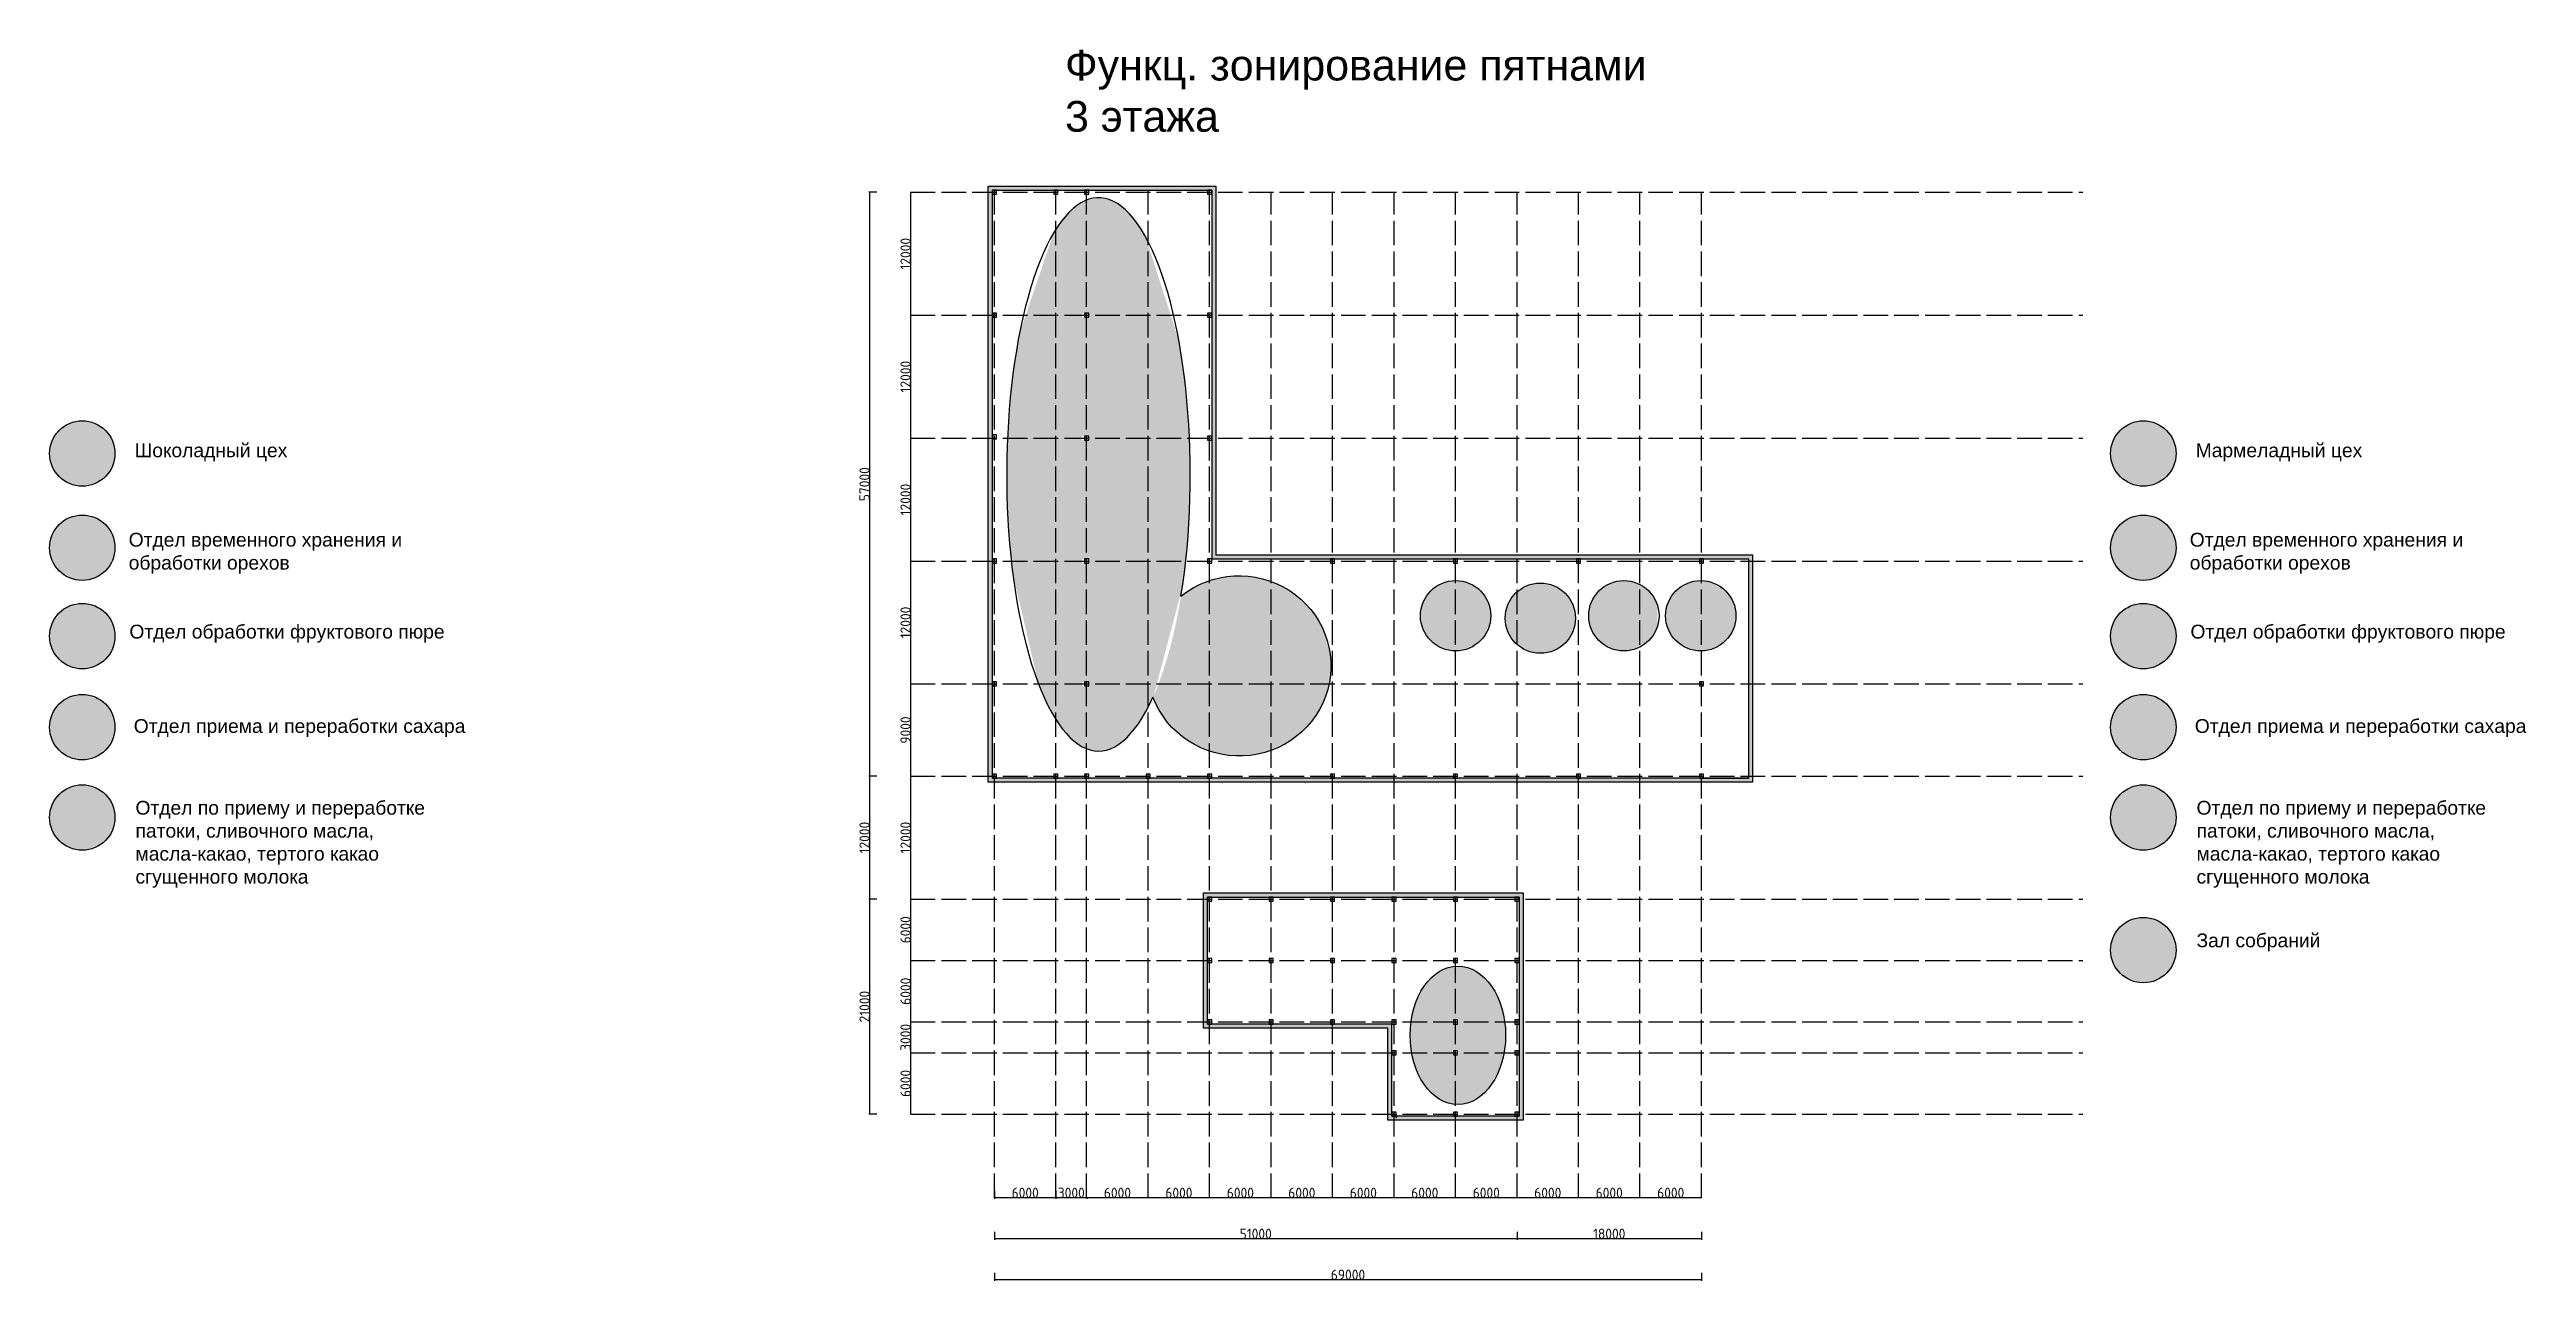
# Model space of a CAD drawing. Header units: millimetres. Extents: x -1544140 to 7445918, y -1294905 to 2019878.
# Drawn here: x 1983991 to 2225734, y 277348 to 397614 of the extents above; entities that cross this region are included whole.
import ezdxf

# ---------------------------------------------------------------- set-up
doc = ezdxf.new("R2010")
doc.units = ezdxf.units.MM
doc.header["$MEASUREMENT"] = 0
doc.linetypes.add('ACAD_ISO02W100', pattern=[15, 12, -3])
doc.layers.add('Plan 2', color=7, linetype='Continuous')
doc.styles.add('Annotative', font='GOST Common.ttf')
doc.styles.get("Standard").update_dxf_attribs({"font": 'arial.ttf'})
doc.dimstyles.get("Standard").update_dxf_attribs({"dimtxt": 1000, "dimasz": 100, "dimexe": 100, "dimexo": 0.06, "dimgap": 0.19, "dimtad": 1, "dimdec": 0, "dimzin": 0, "dimdsep": 46, "dimtxsty": 'Annotative', "dimblk": 'ARCHTICK', "dimcen": 0.09, "dimadec": 0, "dimazin": 0, "dimtfac": 1, "dimtdec": 0, "dimtofl": 0, "dimtmove": 0, "dimatfit": 3, "dimldrblk": 'ARCHTICK', "dimfxl": 700, "dimfxlon": 1, "dimtolj": 1, "dimtzin": 0, "dimarcsym": 0})

msp = doc.modelspace()

# ---------------------------------------------------------------- texts
at = {"insert": (2083098.7, 397593), "char_height": 3000, "attachment_point": 1}
msp.add_mtext_dynamic_manual_height_columns('Функц. зонирование пятнами 3 этажа', width=57226.471, gutter_width=1, heights=[0], dxfattribs=at)
at = {"layer": 'Plan 2', "attachment_point": 1}
for s, width, gutter_width, insert, char_height in [('Шоколадный цех', 43766.072, 7.48, (1992294.1, 359160.7), 1346.209), ('Мармеладный цех', 43766.072, 7.48, (2193448.4, 359160.7), 1346.209), ('Отдел временного хранения и обработки орехов', 31659.791, 7.48, (1991715.1, 350435.4), 1346.209), ('Отдел временного хранения и обработки орехов', 31659.791, 7.48, (2192869.4, 350435.4), 1346.209), ('Отдел обработки фруктового пюре', 31659.791, 7.48, (1991785.8, 341462.9), 1346.209), ('Отдел обработки фруктового пюре', 31659.791, 7.48, (2192940.1, 341462.9), 1346.209), ('Отдел приема и переработки сахара', 31659.791, 7.48, (1992208.8, 332246.2), 1346.209), ('Отдел приема и переработки сахара', 31659.791, 7.48, (2193363, 332246.2), 1346.209), ('\\pt21536;Отдел по приему и переработке патоки, сливочного масла, масла-какао, тертого какао сгущенного молока', 30344.748, 4, (1992377.9, 324266.5), 1346), ('\\pt21536;Отдел по приему и переработке патоки, сливочного масла, масла-какао, тертого какао сгущенного молока', 30344.748, 4, (2193532.2, 324266.5), 1346), ('\\pt21536;Зал собраний', 30344.748, 4, (2193532.2, 311320.1), 1346)]:
    msp.add_mtext_dynamic_manual_height_columns(s, width=width, gutter_width=gutter_width, heights=[0], dxfattribs=dict(at, insert=insert, char_height=char_height))

# ---------------------------------------------------------------- blocks, each defined once
blk = doc.blocks.new('_ArchTick')
at = {"color": 0, "linetype": 'ByBlock', "const_width": 0.15}
blk.add_lwpolyline([(-0.5, -0.5), (0.5, 0.5)], dxfattribs=at)
blk = doc.blocks.new('*D34')
at = {"color": 0, "lineweight": -2, "transparency": 16777216}
for p, q in [((2068037, 299680), (2068137, 299680)), ((2068037, 293680), (2068037, 299680)), ((2068037, 293680), (2068137, 293680))]:
    blk.add_line(p, q, dxfattribs=at)
at = {"layer": 'Defpoints', "color": 0, "transparency": 16777216}
for p in [(2068037, 299680), (2068037, 299680), (2068037, 293680)]:
    blk.add_point(p, dxfattribs=at)
at = {"color": 0, "lineweight": -2, "transparency": 16777216, "xscale": 100, "yscale": 100, "zscale": 100}
for p, rotation in [((2068037, 299680), 90), ((2068037, 293680), 270)]:
    blk.add_blockref('_ArchTick', p, dxfattribs=dict(at, rotation=rotation))
at = {"color": 0, "transparency": 16777216, "insert": (2067536, 296680), "char_height": 1000, "attachment_point": 5, "rotation": 90, "style": 'Annotative'}
blk.add_mtext('\\A1;6000', dxfattribs=at)
blk = doc.blocks.new('*D35')
at = {"color": 0, "lineweight": -2, "transparency": 16777216}
for p, q in [((2068037, 302680), (2068137, 302680)), ((2068037, 299680), (2068037, 302680)), ((2068037, 299680), (2068137, 299680))]:
    blk.add_line(p, q, dxfattribs=at)
at = {"layer": 'Defpoints', "color": 0, "transparency": 16777216}
for p in [(2068037, 302680), (2068037, 302680), (2068037, 299680)]:
    blk.add_point(p, dxfattribs=at)
at = {"color": 0, "lineweight": -2, "transparency": 16777216, "xscale": 100, "yscale": 100, "zscale": 100}
for p, rotation in [((2068037, 302680), 90), ((2068037, 299680), 270)]:
    blk.add_blockref('_ArchTick', p, dxfattribs=dict(at, rotation=rotation))
at = {"color": 0, "transparency": 16777216, "insert": (2067536, 301180), "char_height": 1000, "attachment_point": 5, "rotation": 90, "style": 'Annotative'}
blk.add_mtext('\\A1;3000', dxfattribs=at)
blk = doc.blocks.new('*D36')
at = {"color": 0, "lineweight": -2, "transparency": 16777216}
for p, q in [((2068037, 308680), (2068137, 308680)), ((2068037, 302680), (2068037, 308680)), ((2068037, 302680), (2068137, 302680))]:
    blk.add_line(p, q, dxfattribs=at)
at = {"layer": 'Defpoints', "color": 0, "transparency": 16777216}
for p in [(2068037, 308680), (2068037, 308680), (2068037, 302680)]:
    blk.add_point(p, dxfattribs=at)
at = {"color": 0, "lineweight": -2, "transparency": 16777216, "xscale": 100, "yscale": 100, "zscale": 100}
for p, rotation in [((2068037, 308680), 90), ((2068037, 302680), 270)]:
    blk.add_blockref('_ArchTick', p, dxfattribs=dict(at, rotation=rotation))
at = {"color": 0, "transparency": 16777216, "insert": (2067536, 305680), "char_height": 1000, "attachment_point": 5, "rotation": 90, "style": 'Annotative'}
blk.add_mtext('\\A1;6000', dxfattribs=at)
blk = doc.blocks.new('*D37')
at = {"color": 0, "lineweight": -2, "transparency": 16777216}
for p, q in [((2068037, 314680), (2068137, 314680)), ((2068037, 308680), (2068037, 314680)), ((2068037, 308680), (2068137, 308680))]:
    blk.add_line(p, q, dxfattribs=at)
at = {"layer": 'Defpoints', "color": 0, "transparency": 16777216}
for p in [(2068037, 314680), (2068037, 314680), (2068037, 308680)]:
    blk.add_point(p, dxfattribs=at)
at = {"color": 0, "lineweight": -2, "transparency": 16777216, "xscale": 100, "yscale": 100, "zscale": 100}
for p, rotation in [((2068037, 314680), 90), ((2068037, 308680), 270)]:
    blk.add_blockref('_ArchTick', p, dxfattribs=dict(at, rotation=rotation))
at = {"color": 0, "transparency": 16777216, "insert": (2067536, 311680), "char_height": 1000, "attachment_point": 5, "rotation": 90, "style": 'Annotative'}
blk.add_mtext('\\A1;6000', dxfattribs=at)
blk = doc.blocks.new('*D38')
at = {"color": 0, "lineweight": -2, "transparency": 16777216}
for p, q in [((2068037, 326680), (2068137, 326680)), ((2068037, 314680), (2068037, 326680)), ((2068037, 314680), (2068137, 314680))]:
    blk.add_line(p, q, dxfattribs=at)
at = {"layer": 'Defpoints', "color": 0, "transparency": 16777216}
for p in [(2068037, 326680), (2068037, 326680), (2068037, 314680)]:
    blk.add_point(p, dxfattribs=at)
at = {"color": 0, "lineweight": -2, "transparency": 16777216, "xscale": 100, "yscale": 100, "zscale": 100}
for p, rotation in [((2068037, 326680), 90), ((2068037, 314680), 270)]:
    blk.add_blockref('_ArchTick', p, dxfattribs=dict(at, rotation=rotation))
at = {"color": 0, "transparency": 16777216, "insert": (2067536, 320680), "char_height": 1000, "attachment_point": 5, "rotation": 90, "style": 'Annotative'}
blk.add_mtext('\\A1;12000', dxfattribs=at)
blk = doc.blocks.new('*D39')
at = {"color": 0, "lineweight": -2, "transparency": 16777216}
for p, q in [((2068037, 335680), (2068137, 335680)), ((2068037, 326680), (2068037, 335680)), ((2068037, 326680), (2068137, 326680))]:
    blk.add_line(p, q, dxfattribs=at)
at = {"layer": 'Defpoints', "color": 0, "transparency": 16777216}
for p in [(2068037, 335680), (2068037, 335680), (2068037, 326680)]:
    blk.add_point(p, dxfattribs=at)
at = {"color": 0, "lineweight": -2, "transparency": 16777216, "xscale": 100, "yscale": 100, "zscale": 100}
for p, rotation in [((2068037, 335680), 90), ((2068037, 326680), 270)]:
    blk.add_blockref('_ArchTick', p, dxfattribs=dict(at, rotation=rotation))
at = {"color": 0, "transparency": 16777216, "insert": (2067536, 331180), "char_height": 1000, "attachment_point": 5, "rotation": 90, "style": 'Annotative'}
blk.add_mtext('\\A1;9000', dxfattribs=at)
blk = doc.blocks.new('*D40')
at = {"color": 0, "lineweight": -2, "transparency": 16777216}
for p, q in [((2068037, 347680), (2068137, 347680)), ((2068037, 335680), (2068037, 347680)), ((2068037, 335680), (2068137, 335680))]:
    blk.add_line(p, q, dxfattribs=at)
at = {"layer": 'Defpoints', "color": 0, "transparency": 16777216}
for p in [(2068037, 347680), (2068037, 347680), (2068037, 335680)]:
    blk.add_point(p, dxfattribs=at)
at = {"color": 0, "lineweight": -2, "transparency": 16777216, "xscale": 100, "yscale": 100, "zscale": 100}
for p, rotation in [((2068037, 347680), 90), ((2068037, 335680), 270)]:
    blk.add_blockref('_ArchTick', p, dxfattribs=dict(at, rotation=rotation))
at = {"color": 0, "transparency": 16777216, "insert": (2067536, 341680), "char_height": 1000, "attachment_point": 5, "rotation": 90, "style": 'Annotative'}
blk.add_mtext('\\A1;12000', dxfattribs=at)
blk = doc.blocks.new('*D41')
at = {"color": 0, "lineweight": -2, "transparency": 16777216}
for p, q in [((2068037, 359680), (2068137, 359680)), ((2068037, 347680), (2068037, 359680)), ((2068037, 347680), (2068137, 347680))]:
    blk.add_line(p, q, dxfattribs=at)
at = {"layer": 'Defpoints', "color": 0, "transparency": 16777216}
for p in [(2068037, 359680), (2068037, 359680), (2068037, 347680)]:
    blk.add_point(p, dxfattribs=at)
at = {"color": 0, "lineweight": -2, "transparency": 16777216, "xscale": 100, "yscale": 100, "zscale": 100}
for p, rotation in [((2068037, 359680), 90), ((2068037, 347680), 270)]:
    blk.add_blockref('_ArchTick', p, dxfattribs=dict(at, rotation=rotation))
at = {"color": 0, "transparency": 16777216, "insert": (2067536, 353680), "char_height": 1000, "attachment_point": 5, "rotation": 90, "style": 'Annotative'}
blk.add_mtext('\\A1;12000', dxfattribs=at)
blk = doc.blocks.new('*D42')
at = {"color": 0, "lineweight": -2, "transparency": 16777216}
for p, q in [((2068037, 371680), (2068137, 371680)), ((2068037, 359680), (2068037, 371680)), ((2068037, 359680), (2068137, 359680))]:
    blk.add_line(p, q, dxfattribs=at)
at = {"layer": 'Defpoints', "color": 0, "transparency": 16777216}
for p in [(2068037, 371680), (2068037, 371680), (2068037, 359680)]:
    blk.add_point(p, dxfattribs=at)
at = {"color": 0, "lineweight": -2, "transparency": 16777216, "xscale": 100, "yscale": 100, "zscale": 100}
for p, rotation in [((2068037, 371680), 90), ((2068037, 359680), 270)]:
    blk.add_blockref('_ArchTick', p, dxfattribs=dict(at, rotation=rotation))
at = {"color": 0, "transparency": 16777216, "insert": (2067536, 365680), "char_height": 1000, "attachment_point": 5, "rotation": 90, "style": 'Annotative'}
blk.add_mtext('\\A1;12000', dxfattribs=at)
blk = doc.blocks.new('*D43')
at = {"color": 0, "lineweight": -2, "transparency": 16777216}
for p, q in [((2068037, 383680), (2068137, 383680)), ((2068037, 371680), (2068037, 383680)), ((2068037, 371680), (2068137, 371680))]:
    blk.add_line(p, q, dxfattribs=at)
at = {"layer": 'Defpoints', "color": 0, "transparency": 16777216}
for p in [(2068037, 383680), (2068037, 383680), (2068037, 371680)]:
    blk.add_point(p, dxfattribs=at)
at = {"color": 0, "lineweight": -2, "transparency": 16777216, "xscale": 100, "yscale": 100, "zscale": 100}
for p, rotation in [((2068037, 383680), 90), ((2068037, 371680), 270)]:
    blk.add_blockref('_ArchTick', p, dxfattribs=dict(at, rotation=rotation))
at = {"color": 0, "transparency": 16777216, "insert": (2067536, 377680), "char_height": 1000, "attachment_point": 5, "rotation": 90, "style": 'Annotative'}
blk.add_mtext('\\A1;12000', dxfattribs=at)
blk = doc.blocks.new('*D44')
at = {"color": 0, "lineweight": -2, "transparency": 16777216}
for p, q in [((2139213, 285504), (2139213, 285604)), ((2145213, 285504), (2139213, 285504)), ((2145213, 285504), (2145213, 285604))]:
    blk.add_line(p, q, dxfattribs=at)
at = {"layer": 'Defpoints', "color": 0, "transparency": 16777216}
for p in [(2139213, 285504), (2139213, 285504), (2145213, 285504)]:
    blk.add_point(p, dxfattribs=at)
at = {"color": 0, "lineweight": -2, "transparency": 16777216, "xscale": 100, "yscale": 100, "zscale": 100, "rotation": 180}
blk.add_blockref('_ArchTick', (2139213, 285504), dxfattribs=at)
at = {"color": 0, "lineweight": -2, "transparency": 16777216, "xscale": 100, "yscale": 100, "zscale": 100}
blk.add_blockref('_ArchTick', (2145213, 285504), dxfattribs=at)
at = {"color": 0, "transparency": 16777216, "insert": (2142213, 286004), "char_height": 1000, "attachment_point": 5, "style": 'Annotative'}
blk.add_mtext('\\A1;6000', dxfattribs=at)
blk = doc.blocks.new('*D45')
at = {"color": 0, "lineweight": -2, "transparency": 16777216}
for p, q in [((2133213, 285504), (2133213, 285604)), ((2139213, 285504), (2133213, 285504)), ((2139213, 285504), (2139213, 285604))]:
    blk.add_line(p, q, dxfattribs=at)
at = {"layer": 'Defpoints', "color": 0, "transparency": 16777216}
for p in [(2133213, 285504), (2133213, 285504), (2139213, 285504)]:
    blk.add_point(p, dxfattribs=at)
at = {"color": 0, "lineweight": -2, "transparency": 16777216, "xscale": 100, "yscale": 100, "zscale": 100, "rotation": 180}
blk.add_blockref('_ArchTick', (2133213, 285504), dxfattribs=at)
at = {"color": 0, "lineweight": -2, "transparency": 16777216, "xscale": 100, "yscale": 100, "zscale": 100}
blk.add_blockref('_ArchTick', (2139213, 285504), dxfattribs=at)
at = {"color": 0, "transparency": 16777216, "insert": (2136213, 286004), "char_height": 1000, "attachment_point": 5, "style": 'Annotative'}
blk.add_mtext('\\A1;6000', dxfattribs=at)
blk = doc.blocks.new('*D46')
at = {"color": 0, "lineweight": -2, "transparency": 16777216}
for p, q in [((2127213, 285504), (2127213, 285604)), ((2133213, 285504), (2127213, 285504)), ((2133213, 285504), (2133213, 285604))]:
    blk.add_line(p, q, dxfattribs=at)
at = {"layer": 'Defpoints', "color": 0, "transparency": 16777216}
for p in [(2127213, 285504), (2127213, 285504), (2133213, 285504)]:
    blk.add_point(p, dxfattribs=at)
at = {"color": 0, "lineweight": -2, "transparency": 16777216, "xscale": 100, "yscale": 100, "zscale": 100, "rotation": 180}
blk.add_blockref('_ArchTick', (2127213, 285504), dxfattribs=at)
at = {"color": 0, "lineweight": -2, "transparency": 16777216, "xscale": 100, "yscale": 100, "zscale": 100}
blk.add_blockref('_ArchTick', (2133213, 285504), dxfattribs=at)
at = {"color": 0, "transparency": 16777216, "insert": (2130213, 286004), "char_height": 1000, "attachment_point": 5, "style": 'Annotative'}
blk.add_mtext('\\A1;6000', dxfattribs=at)
blk = doc.blocks.new('*D47')
at = {"color": 0, "lineweight": -2, "transparency": 16777216}
for p, q in [((2121213, 285504), (2121213, 285604)), ((2127213, 285504), (2121213, 285504)), ((2127213, 285504), (2127213, 285604))]:
    blk.add_line(p, q, dxfattribs=at)
at = {"layer": 'Defpoints', "color": 0, "transparency": 16777216}
for p in [(2121213, 285504), (2121213, 285504), (2127213, 285504)]:
    blk.add_point(p, dxfattribs=at)
at = {"color": 0, "lineweight": -2, "transparency": 16777216, "xscale": 100, "yscale": 100, "zscale": 100, "rotation": 180}
blk.add_blockref('_ArchTick', (2121213, 285504), dxfattribs=at)
at = {"color": 0, "lineweight": -2, "transparency": 16777216, "xscale": 100, "yscale": 100, "zscale": 100}
blk.add_blockref('_ArchTick', (2127213, 285504), dxfattribs=at)
at = {"color": 0, "transparency": 16777216, "insert": (2124213, 286004), "char_height": 1000, "attachment_point": 5, "style": 'Annotative'}
blk.add_mtext('\\A1;6000', dxfattribs=at)
blk = doc.blocks.new('*D48')
at = {"color": 0, "lineweight": -2, "transparency": 16777216}
for p, q in [((2115213, 285504), (2115213, 285604)), ((2121213, 285504), (2115213, 285504)), ((2121213, 285504), (2121213, 285604))]:
    blk.add_line(p, q, dxfattribs=at)
at = {"layer": 'Defpoints', "color": 0, "transparency": 16777216}
for p in [(2115213, 285504), (2115213, 285504), (2121213, 285504)]:
    blk.add_point(p, dxfattribs=at)
at = {"color": 0, "lineweight": -2, "transparency": 16777216, "xscale": 100, "yscale": 100, "zscale": 100, "rotation": 180}
blk.add_blockref('_ArchTick', (2115213, 285504), dxfattribs=at)
at = {"color": 0, "lineweight": -2, "transparency": 16777216, "xscale": 100, "yscale": 100, "zscale": 100}
blk.add_blockref('_ArchTick', (2121213, 285504), dxfattribs=at)
at = {"color": 0, "transparency": 16777216, "insert": (2118213, 286004), "char_height": 1000, "attachment_point": 5, "style": 'Annotative'}
blk.add_mtext('\\A1;6000', dxfattribs=at)
blk = doc.blocks.new('*D49')
at = {"color": 0, "lineweight": -2, "transparency": 16777216}
for p, q in [((2109213, 285504), (2109213, 285604)), ((2115213, 285504), (2109213, 285504)), ((2115213, 285504), (2115213, 285604))]:
    blk.add_line(p, q, dxfattribs=at)
at = {"layer": 'Defpoints', "color": 0, "transparency": 16777216}
for p in [(2109213, 285504), (2109213, 285504), (2115213, 285504)]:
    blk.add_point(p, dxfattribs=at)
at = {"color": 0, "lineweight": -2, "transparency": 16777216, "xscale": 100, "yscale": 100, "zscale": 100, "rotation": 180}
blk.add_blockref('_ArchTick', (2109213, 285504), dxfattribs=at)
at = {"color": 0, "lineweight": -2, "transparency": 16777216, "xscale": 100, "yscale": 100, "zscale": 100}
blk.add_blockref('_ArchTick', (2115213, 285504), dxfattribs=at)
at = {"color": 0, "transparency": 16777216, "insert": (2112213, 286004), "char_height": 1000, "attachment_point": 5, "style": 'Annotative'}
blk.add_mtext('\\A1;6000', dxfattribs=at)
blk = doc.blocks.new('*D50')
at = {"color": 0, "lineweight": -2, "transparency": 16777216}
for p, q in [((2103213, 285504), (2103213, 285604)), ((2109213, 285504), (2103213, 285504)), ((2109213, 285504), (2109213, 285604))]:
    blk.add_line(p, q, dxfattribs=at)
at = {"layer": 'Defpoints', "color": 0, "transparency": 16777216}
for p in [(2103213, 285504), (2103213, 285504), (2109213, 285504)]:
    blk.add_point(p, dxfattribs=at)
at = {"color": 0, "lineweight": -2, "transparency": 16777216, "xscale": 100, "yscale": 100, "zscale": 100, "rotation": 180}
blk.add_blockref('_ArchTick', (2103213, 285504), dxfattribs=at)
at = {"color": 0, "lineweight": -2, "transparency": 16777216, "xscale": 100, "yscale": 100, "zscale": 100}
blk.add_blockref('_ArchTick', (2109213, 285504), dxfattribs=at)
at = {"color": 0, "transparency": 16777216, "insert": (2106213, 286004), "char_height": 1000, "attachment_point": 5, "style": 'Annotative'}
blk.add_mtext('\\A1;6000', dxfattribs=at)
blk = doc.blocks.new('*D51')
at = {"color": 0, "lineweight": -2, "transparency": 16777216}
for p, q in [((2097213, 285504), (2097213, 285604)), ((2103213, 285504), (2097213, 285504)), ((2103213, 285504), (2103213, 285604))]:
    blk.add_line(p, q, dxfattribs=at)
at = {"layer": 'Defpoints', "color": 0, "transparency": 16777216}
for p in [(2097213, 285504), (2097213, 285504), (2103213, 285504)]:
    blk.add_point(p, dxfattribs=at)
at = {"color": 0, "lineweight": -2, "transparency": 16777216, "xscale": 100, "yscale": 100, "zscale": 100, "rotation": 180}
blk.add_blockref('_ArchTick', (2097213, 285504), dxfattribs=at)
at = {"color": 0, "lineweight": -2, "transparency": 16777216, "xscale": 100, "yscale": 100, "zscale": 100}
blk.add_blockref('_ArchTick', (2103213, 285504), dxfattribs=at)
at = {"color": 0, "transparency": 16777216, "insert": (2100213, 286004), "char_height": 1000, "attachment_point": 5, "style": 'Annotative'}
blk.add_mtext('\\A1;6000', dxfattribs=at)
blk = doc.blocks.new('*D52')
at = {"color": 0, "lineweight": -2, "transparency": 16777216}
for p, q in [((2091213, 285504), (2091213, 285604)), ((2097213, 285504), (2091213, 285504)), ((2097213, 285504), (2097213, 285604))]:
    blk.add_line(p, q, dxfattribs=at)
at = {"layer": 'Defpoints', "color": 0, "transparency": 16777216}
for p in [(2091213, 285504), (2091213, 285504), (2097213, 285504)]:
    blk.add_point(p, dxfattribs=at)
at = {"color": 0, "lineweight": -2, "transparency": 16777216, "xscale": 100, "yscale": 100, "zscale": 100, "rotation": 180}
blk.add_blockref('_ArchTick', (2091213, 285504), dxfattribs=at)
at = {"color": 0, "lineweight": -2, "transparency": 16777216, "xscale": 100, "yscale": 100, "zscale": 100}
blk.add_blockref('_ArchTick', (2097213, 285504), dxfattribs=at)
at = {"color": 0, "transparency": 16777216, "insert": (2094213, 286004), "char_height": 1000, "attachment_point": 5, "style": 'Annotative'}
blk.add_mtext('\\A1;6000', dxfattribs=at)
blk = doc.blocks.new('*D53')
at = {"color": 0, "lineweight": -2, "transparency": 16777216}
for p, q in [((2085213, 285504), (2085213, 285604)), ((2091213, 285504), (2085213, 285504)), ((2091213, 285504), (2091213, 285604))]:
    blk.add_line(p, q, dxfattribs=at)
at = {"layer": 'Defpoints', "color": 0, "transparency": 16777216}
for p in [(2085213, 285504), (2085213, 285504), (2091213, 285504)]:
    blk.add_point(p, dxfattribs=at)
at = {"color": 0, "lineweight": -2, "transparency": 16777216, "xscale": 100, "yscale": 100, "zscale": 100, "rotation": 180}
blk.add_blockref('_ArchTick', (2085213, 285504), dxfattribs=at)
at = {"color": 0, "lineweight": -2, "transparency": 16777216, "xscale": 100, "yscale": 100, "zscale": 100}
blk.add_blockref('_ArchTick', (2091213, 285504), dxfattribs=at)
at = {"color": 0, "transparency": 16777216, "insert": (2088213, 286004), "char_height": 1000, "attachment_point": 5, "style": 'Annotative'}
blk.add_mtext('\\A1;6000', dxfattribs=at)
blk = doc.blocks.new('*D54')
at = {"color": 0, "lineweight": -2, "transparency": 16777216}
for p, q in [((2082213, 285504), (2082213, 285604)), ((2085213, 285504), (2082213, 285504)), ((2085213, 285504), (2085213, 285404))]:
    blk.add_line(p, q, dxfattribs=at)
at = {"layer": 'Defpoints', "color": 0, "transparency": 16777216}
for p in [(2082213, 285504), (2082213, 285504), (2085213, 285504)]:
    blk.add_point(p, dxfattribs=at)
at = {"color": 0, "lineweight": -2, "transparency": 16777216, "xscale": 100, "yscale": 100, "zscale": 100, "rotation": 180}
blk.add_blockref('_ArchTick', (2082213, 285504), dxfattribs=at)
at = {"color": 0, "lineweight": -2, "transparency": 16777216, "xscale": 100, "yscale": 100, "zscale": 100}
blk.add_blockref('_ArchTick', (2085213, 285504), dxfattribs=at)
at = {"color": 0, "transparency": 16777216, "insert": (2083713, 286004), "char_height": 1000, "attachment_point": 5, "style": 'Annotative'}
blk.add_mtext('\\A1;3000', dxfattribs=at)
blk = doc.blocks.new('*D22')
at = {"color": 0, "lineweight": -2, "transparency": 16777216}
for p, q in [((2064737, 314680), (2063937, 314680)), ((2064037, 293680), (2064037, 314680)), ((2064737, 293680), (2063937, 293680))]:
    blk.add_line(p, q, dxfattribs=at)
at = {"layer": 'Defpoints', "color": 0, "transparency": 16777216}
for p in [(2064037, 314680), (2078213, 314680), (2076213, 293680)]:
    blk.add_point(p, dxfattribs=at)
at = {"color": 0, "lineweight": -2, "transparency": 16777216, "xscale": 100, "yscale": 100, "zscale": 100}
for p, rotation in [((2064037, 314680), 90), ((2064037, 293680), 270)]:
    blk.add_blockref('_ArchTick', p, dxfattribs=dict(at, rotation=rotation))
at = {"color": 0, "transparency": 16777216, "insert": (2063536, 304180), "char_height": 1000, "attachment_point": 5, "rotation": 90, "style": 'Annotative'}
blk.add_mtext('\\A1;21000', dxfattribs=at)
blk = doc.blocks.new('*D23')
at = {"color": 0, "lineweight": -2, "transparency": 16777216}
for p, q in [((2064737, 326680), (2063937, 326680)), ((2064037, 314680), (2064037, 326680)), ((2064737, 314680), (2063937, 314680))]:
    blk.add_line(p, q, dxfattribs=at)
at = {"layer": 'Defpoints', "color": 0, "transparency": 16777216}
for p in [(2064037, 326680), (2078213, 326680), (2078213, 314680)]:
    blk.add_point(p, dxfattribs=at)
at = {"color": 0, "lineweight": -2, "transparency": 16777216, "xscale": 100, "yscale": 100, "zscale": 100}
for p, rotation in [((2064037, 326680), 90), ((2064037, 314680), 270)]:
    blk.add_blockref('_ArchTick', p, dxfattribs=dict(at, rotation=rotation))
at = {"color": 0, "transparency": 16777216, "insert": (2063536, 320680), "char_height": 1000, "attachment_point": 5, "rotation": 90, "style": 'Annotative'}
blk.add_mtext('\\A1;12000', dxfattribs=at)
blk = doc.blocks.new('*D24')
at = {"color": 0, "lineweight": -2, "transparency": 16777216}
for p, q in [((2064737, 383680), (2063937, 383680)), ((2064037, 326680), (2064037, 383680)), ((2064737, 326680), (2063937, 326680))]:
    blk.add_line(p, q, dxfattribs=at)
at = {"layer": 'Defpoints', "color": 0, "transparency": 16777216}
for p in [(2064037, 383680), (2078213, 383680), (2078213, 326680)]:
    blk.add_point(p, dxfattribs=at)
at = {"color": 0, "lineweight": -2, "transparency": 16777216, "xscale": 100, "yscale": 100, "zscale": 100}
for p, rotation in [((2064037, 383680), 90), ((2064037, 326680), 270)]:
    blk.add_blockref('_ArchTick', p, dxfattribs=dict(at, rotation=rotation))
at = {"color": 0, "transparency": 16777216, "insert": (2063536, 355180), "char_height": 1000, "attachment_point": 5, "rotation": 90, "style": 'Annotative'}
blk.add_mtext('\\A1;57000', dxfattribs=at)
blk = doc.blocks.new('*D55')
at = {"color": 0, "lineweight": -2, "transparency": 16777216}
for p, q in [((2076213, 286204), (2076213, 285404)), ((2082213, 285504), (2076213, 285504)), ((2082213, 286204), (2082213, 285404))]:
    blk.add_line(p, q, dxfattribs=at)
at = {"layer": 'Defpoints', "color": 0, "transparency": 16777216}
for p in [(2076213, 293680), (2082213, 293680), (2076213, 285504)]:
    blk.add_point(p, dxfattribs=at)
at = {"color": 0, "lineweight": -2, "transparency": 16777216, "xscale": 100, "yscale": 100, "zscale": 100, "rotation": 180}
blk.add_blockref('_ArchTick', (2076213, 285504), dxfattribs=at)
at = {"color": 0, "lineweight": -2, "transparency": 16777216, "xscale": 100, "yscale": 100, "zscale": 100}
blk.add_blockref('_ArchTick', (2082213, 285504), dxfattribs=at)
at = {"color": 0, "transparency": 16777216, "insert": (2079213, 286004), "char_height": 1000, "attachment_point": 5, "style": 'Annotative'}
blk.add_mtext('\\A1;6000', dxfattribs=at)
blk = doc.blocks.new('*D56')
at = {"color": 0, "lineweight": -2, "transparency": 16777216}
for p, q in [((2127213, 282204), (2127213, 281404)), ((2145213, 281504), (2127213, 281504)), ((2145213, 282204), (2145213, 281404))]:
    blk.add_line(p, q, dxfattribs=at)
at = {"layer": 'Defpoints', "color": 0, "transparency": 16777216}
for p in [(2127213, 293680), (2145213, 293680), (2127213, 281504)]:
    blk.add_point(p, dxfattribs=at)
at = {"color": 0, "lineweight": -2, "transparency": 16777216, "xscale": 100, "yscale": 100, "zscale": 100, "rotation": 180}
blk.add_blockref('_ArchTick', (2127213, 281504), dxfattribs=at)
at = {"color": 0, "lineweight": -2, "transparency": 16777216, "xscale": 100, "yscale": 100, "zscale": 100}
blk.add_blockref('_ArchTick', (2145213, 281504), dxfattribs=at)
at = {"color": 0, "transparency": 16777216, "insert": (2136213, 282004), "char_height": 1000, "attachment_point": 5, "style": 'Annotative'}
blk.add_mtext('\\A1;18000', dxfattribs=at)
blk = doc.blocks.new('*D57')
at = {"color": 0, "lineweight": -2, "transparency": 16777216}
for p, q in [((2076213, 282204), (2076213, 281404)), ((2127213, 281504), (2076213, 281504)), ((2127213, 282204), (2127213, 281404))]:
    blk.add_line(p, q, dxfattribs=at)
at = {"layer": 'Defpoints', "color": 0, "transparency": 16777216}
for p in [(2076213, 293680), (2127213, 293680), (2076213, 281504)]:
    blk.add_point(p, dxfattribs=at)
at = {"color": 0, "lineweight": -2, "transparency": 16777216, "xscale": 100, "yscale": 100, "zscale": 100, "rotation": 180}
blk.add_blockref('_ArchTick', (2076213, 281504), dxfattribs=at)
at = {"color": 0, "lineweight": -2, "transparency": 16777216, "xscale": 100, "yscale": 100, "zscale": 100}
blk.add_blockref('_ArchTick', (2127213, 281504), dxfattribs=at)
at = {"color": 0, "transparency": 16777216, "insert": (2101713, 282004), "char_height": 1000, "attachment_point": 5, "style": 'Annotative'}
blk.add_mtext('\\A1;51000', dxfattribs=at)
blk = doc.blocks.new('*D58')
at = {"color": 0, "lineweight": -2, "transparency": 16777216}
for p, q in [((2076213, 278204), (2076213, 277404)), ((2145213, 278204), (2145213, 277404)), ((2145213, 277504), (2076213, 277504))]:
    blk.add_line(p, q, dxfattribs=at)
at = {"layer": 'Defpoints', "color": 0, "transparency": 16777216}
for p in [(2076213, 293680), (2145213, 293680), (2076213, 277504)]:
    blk.add_point(p, dxfattribs=at)
at = {"color": 0, "lineweight": -2, "transparency": 16777216, "xscale": 100, "yscale": 100, "zscale": 100, "rotation": 180}
blk.add_blockref('_ArchTick', (2076213, 277504), dxfattribs=at)
at = {"color": 0, "lineweight": -2, "transparency": 16777216, "xscale": 100, "yscale": 100, "zscale": 100}
blk.add_blockref('_ArchTick', (2145213, 277504), dxfattribs=at)
at = {"color": 0, "transparency": 16777216, "insert": (2110713, 278004), "char_height": 1000, "attachment_point": 5, "style": 'Annotative'}
blk.add_mtext('\\A1;69000', dxfattribs=at)

# ---------------------------------------------------------------- dimensions: what is measured, and where the dimension line sits
for base, p1, p2, picture, middle in [((2064036.6, 383679.8), (2078212.6, 326679.8), (2078212.6, 383679.8), '*D24', (2063536.4, 355179.8)), ((2068036.6, 383679.8), (2068036.6, 371679.8), (2068036.6, 383679.8), '*D43', (2067536.4, 377679.8)), ((2068036.6, 371679.8), (2068036.6, 359679.8), (2068036.6, 371679.8), '*D42', (2067536.4, 365679.8)), ((2068036.6, 359679.8), (2068036.6, 347679.8), (2068036.6, 359679.8), '*D41', (2067536.4, 353679.8)), ((2068036.6, 347679.8), (2068036.6, 335679.8), (2068036.6, 347679.8), '*D40', (2067536.4, 341679.8)), ((2068036.6, 335679.8), (2068036.6, 326679.8), (2068036.6, 335679.8), '*D39', (2067536.4, 331179.8)), ((2064036.6, 326679.8), (2078212.6, 314679.8), (2078212.6, 326679.8), '*D23', (2063536.4, 320679.8)), ((2068036.6, 326679.8), (2068036.6, 314679.8), (2068036.6, 326679.8), '*D38', (2067536.4, 320679.8)), ((2068036.6, 314679.8), (2068036.6, 308679.8), (2068036.6, 314679.8), '*D37', (2067536.4, 311679.8)), ((2068036.6, 308679.8), (2068036.6, 302679.8), (2068036.6, 308679.8), '*D36', (2067536.4, 305679.8)), ((2068036.6, 302679.8), (2068036.6, 299679.8), (2068036.6, 302679.8), '*D35', (2067536.4, 301179.8))]:
    dim = msp.add_linear_dim(base=base, p1=p1, p2=p2, angle=90, dimstyle='Standard', override={"dimtmove": 1})
    dim.commit()
    dim.dimension.update_dxf_attribs({"geometry": picture, "text_midpoint": middle})
for base, p1, p2, picture, middle in [((2064036.6, 314679.8), (2076212.6, 293679.8), (2078212.6, 314679.8), '*D22', (2063536.4, 304179.8)), ((2068036.6, 299679.8), (2068036.6, 293679.8), (2068036.6, 299679.8), '*D34', (2067536.4, 296679.8))]:
    dim = msp.add_linear_dim(base=base, p1=p1, p2=p2, angle=90, dimstyle='Standard')
    dim.commit()
    dim.dimension.update_dxf_attribs({"geometry": picture, "text_midpoint": middle})
for base, p1, p2, picture, middle in [((2076212.6, 285503.8), (2082212.6, 293679.8), (2076212.6, 293679.8), '*D55', (2079212.6, 286004)), ((2076212.6, 277503.8), (2145212.6, 293679.8), (2076212.6, 293679.8), '*D58', (2110712.6, 278004)), ((2127212.6, 281503.8), (2145212.6, 293679.8), (2127212.6, 293679.8), '*D56', (2136212.6, 282004)), ((2082212.6, 285503.8), (2085212.6, 285503.8), (2082212.6, 285503.8), '*D54', (2083712.6, 286004)), ((2139212.6, 285503.8), (2145212.6, 285503.8), (2139212.6, 285503.8), '*D44', (2142212.6, 286004))]:
    dim = msp.add_linear_dim(base=base, p1=p1, p2=p2, dimstyle='Standard')
    dim.commit()
    dim.dimension.update_dxf_attribs({"geometry": picture, "text_midpoint": middle})
for base, p1, p2, picture, middle in [((2076212.6, 281503.8), (2127212.6, 293679.8), (2076212.6, 293679.8), '*D57', (2101712.6, 282004)), ((2085212.6, 285503.8), (2091212.6, 285503.8), (2085212.6, 285503.8), '*D53', (2088212.6, 286004)), ((2091212.6, 285503.8), (2097212.6, 285503.8), (2091212.6, 285503.8), '*D52', (2094212.6, 286004)), ((2097212.6, 285503.8), (2103212.6, 285503.8), (2097212.6, 285503.8), '*D51', (2100212.6, 286004)), ((2103212.6, 285503.8), (2109212.6, 285503.8), (2103212.6, 285503.8), '*D50', (2106212.6, 286004)), ((2109212.6, 285503.8), (2115212.6, 285503.8), (2109212.6, 285503.8), '*D49', (2112212.6, 286004)), ((2115212.6, 285503.8), (2121212.6, 285503.8), (2115212.6, 285503.8), '*D48', (2118212.6, 286004)), ((2121212.6, 285503.8), (2127212.6, 285503.8), (2121212.6, 285503.8), '*D47', (2124212.6, 286004)), ((2127212.6, 285503.8), (2133212.6, 285503.8), (2127212.6, 285503.8), '*D46', (2130212.6, 286004)), ((2133212.6, 285503.8), (2139212.6, 285503.8), (2133212.6, 285503.8), '*D45', (2136212.6, 286004))]:
    dim = msp.add_linear_dim(base=base, p1=p1, p2=p2, dimstyle='Standard', override={"dimtmove": 1})
    dim.commit()
    dim.dimension.update_dxf_attribs({"geometry": picture, "text_midpoint": middle})

# ---------------------------------------------------------------- hatches: boundary and pattern name
at = {"true_color": 0x636466}
h = msp.add_hatch(color=251, dxfattribs=at)
h.dxf.hatch_style = 1
h.paths.add_polyline_path([(2076012.6, 359679.8), (2075612.6, 359679.8), (2075612.6, 347679.8), (2076012.6, 347679.8)])
h.paths.add_polyline_path([(2076012.6, 347679.8), (2075612.6, 347679.8), (2075612.6, 326079.8), (2076212.6, 326079.8), (2076212.6, 326479.8), (2076012.6, 326479.8)])
h.paths.add_polyline_path([(2076012.6, 371679.8), (2075612.6, 371679.8), (2075612.6, 359679.8), (2076012.6, 359679.8)])
h.paths.add_polyline_path([(2076012.6, 383679.8), (2075612.6, 383679.8), (2075612.6, 371679.8), (2076012.6, 371679.8)])
h.paths.add_polyline_path([(2097812.6, 384279.8), (2075612.6, 384279.8), (2075612.6, 383679.8), (2076012.6, 383679.8), (2076012.6, 383879.8), (2097412.6, 383879.8), (2097412.6, 383679.8), (2097812.6, 383679.8)])
h.paths.add_polyline_path([(2097812.6, 383679.8), (2097412.6, 383679.8), (2097412.6, 371679.8), (2097812.6, 371679.8)])
h.paths.add_polyline_path([(2097812.6, 371679.8), (2097412.6, 371679.8), (2097412.6, 347879.8), (2103212.6, 347879.8), (2103212.6, 348279.8), (2097812.6, 348279.8)])
h.paths.add_polyline_path([(2109212.6, 348279.8), (2103212.6, 348279.8), (2103212.6, 347879.8), (2109212.6, 347879.8)])
h.paths.add_polyline_path([(2115212.6, 348279.8), (2109212.6, 348279.8), (2109212.6, 347879.8), (2115212.6, 347879.8)])
h.paths.add_polyline_path([(2121212.6, 348279.8), (2115212.6, 348279.8), (2115212.6, 347879.8), (2121212.6, 347879.8)])
h.paths.add_polyline_path([(2145212.6, 326479.8), (2139212.6, 326479.8), (2139212.6, 326079.8), (2145212.6, 326079.8)])
h.paths.add_polyline_path([(2139212.6, 326479.8), (2076012.6, 326479.8), (2076012.6, 326679.8), (2075612.6, 326679.8), (2075612.6, 326079.8), (2139212.6, 326079.8)])
h.paths.add_polyline_path([(2076212.6, 326479.8), (2076012.6, 326479.8), (2076012.6, 326679.8), (2075612.6, 326679.8), (2075612.6, 326079.8), (2076212.6, 326079.8)], flags=16)
h.paths.add_polyline_path([(2097012.6, 314679.8), (2096612.6, 314679.8), (2096612.6, 308679.8), (2097012.6, 308679.8)], flags=17)
h.paths.add_polyline_path([(2103212.6, 315279.8), (2097212.6, 315279.8), (2097212.6, 314879.8), (2103212.6, 314879.8)], flags=17)
h.paths.add_polyline_path([(2097212.6, 315279.8), (2096612.6, 315279.8), (2096612.6, 314679.8), (2097012.6, 314679.8), (2097012.6, 314879.8), (2097212.6, 314879.8)], flags=16)
h.paths.add_polyline_path([(2109212.6, 315279.8), (2103212.6, 315279.8), (2103212.6, 314879.8), (2109212.6, 314879.8)])
h.paths.add_polyline_path([(2115212.6, 315279.8), (2109212.6, 315279.8), (2109212.6, 314879.8), (2115212.6, 314879.8)])
h.paths.add_polyline_path([(2121212.6, 315279.8), (2115212.6, 315279.8), (2115212.6, 314879.8), (2121212.6, 314879.8)])
h.paths.add_polyline_path([(2127212.6, 315279.8), (2121212.6, 315279.8), (2121212.6, 314879.8), (2127212.6, 314879.8)])
h.paths.add_polyline_path([(2127812.6, 314679.8), (2127412.6, 314679.8), (2127412.6, 308679.8), (2127812.6, 308679.8)])
h.paths.add_polyline_path([(2127812.6, 315279.8), (2127212.6, 315279.8), (2127212.6, 314879.8), (2127412.6, 314879.8), (2127412.6, 314679.8), (2127812.6, 314679.8)])
h.paths.add_polyline_path([(2127812.6, 308679.8), (2127412.6, 308679.8), (2127412.6, 302679.8), (2127812.6, 302679.8)])
h.paths.add_polyline_path([(2127812.6, 302679.8), (2127412.6, 302679.8), (2127412.6, 293479.8), (2127212.6, 293479.8), (2127212.6, 293079.8), (2127812.6, 293079.8)])
h.paths.add_polyline_path([(2127212.6, 293479.8), (2121212.6, 293479.8), (2121212.6, 293079.8), (2127212.6, 293079.8)])
h.paths.add_polyline_path([(2121212.6, 293479.8), (2115212.6, 293479.8), (2115212.6, 293079.8), (2121212.6, 293079.8)])
h.paths.add_polyline_path([(2115212.6, 293479.8), (2115012.6, 293479.8), (2115012.6, 293679.8), (2114612.6, 293679.8), (2114612.6, 293079.8), (2115212.6, 293079.8)])
h.paths.add_polyline_path([(2115012.6, 299679.8), (2114612.6, 299679.8), (2114612.6, 293679.8), (2115012.6, 293679.8)])
h.paths.add_polyline_path([(2115012.6, 302479.8), (2109212.6, 302479.8), (2109212.6, 302079.8), (2114612.6, 302079.8), (2114612.6, 299679.8), (2115012.6, 299679.8)])
h.paths.add_polyline_path([(2109212.6, 302479.8), (2103212.6, 302479.8), (2103212.6, 302079.8), (2109212.6, 302079.8)])
h.paths.add_polyline_path([(2103212.6, 302479.8), (2097012.6, 302479.8), (2097012.6, 302679.8), (2096612.6, 302679.8), (2096612.6, 302079.8), (2103212.6, 302079.8)])
h.paths.add_polyline_path([(2097012.6, 314879.8), (2103212.6, 314879.8), (2103212.6, 315279.8), (2096612.6, 315279.8), (2096612.6, 302679.8), (2097012.6, 302679.8)])
h.paths.add_polyline_path([(2145812.6, 326479.8), (2145212.6, 326479.8), (2145212.6, 326079.8), (2145812.6, 326079.8)])
h.paths.add_polyline_path([(2145212.6, 347879.8), (2145212.6, 348279.8), (2121212.6, 348279.8), (2121212.6, 347879.8)])
at = {"true_color": 0x9898cc, "transparency": 33554687}
h = msp.add_hatch(color=253, dxfattribs=at)
h.dxf.hatch_style = 1
edge = h.paths.add_edge_path()
edge.add_line((2081976.3, 359679.8), (2077482.5, 359679.8))
edge.add_ellipse((2086366.5, 356133.7), major_axis=(0, 27008.7), ratio=0.33180276, start_angle=442.455562, end_angle=468.240536)
edge.add_line((2077855.3, 347679.8), (2081976.3, 347679.8))
edge.add_line((2081976.3, 347679.8), (2081976.3, 359679.8))
h.paths.add_polyline_path([(2090976.3, 371679.8), (2085176.3, 371679.8), (2085176.3, 371479.8), (2084976.3, 371479.8), (2084976.3, 359879.8), (2085176.3, 359879.8), (2085176.3, 359679.8), (2090976.3, 359679.8)])
h.paths.add_polyline_path([(2084976.3, 371479.8), (2084776.3, 371479.8), (2084776.3, 371679.8), (2081976.3, 371679.8), (2081976.3, 359679.8), (2084776.3, 359679.8), (2084776.3, 359879.8), (2084976.3, 359879.8)])
h.paths.add_polyline_path([(2090976.3, 359679.8), (2085176.3, 359679.8), (2085176.3, 359479.8), (2084976.3, 359479.8), (2084976.3, 347879.8), (2085176.3, 347879.8), (2085176.3, 347679.8), (2090976.3, 347679.8)])
h.paths.add_polyline_path([(2084976.3, 359479.8), (2084776.3, 359479.8), (2084776.3, 359679.8), (2081976.3, 359679.8), (2081976.3, 347679.8), (2084776.3, 347679.8), (2084776.3, 347879.8), (2084976.3, 347879.8)])
edge = h.paths.add_edge_path()
edge.add_line((2081976.3, 371679.8), (2079038.3, 371679.8))
edge.add_ellipse((2086366.5, 356133.7), major_axis=(0, 27008.7), ratio=0.33180276, start_angle=414.858539, end_angle=442.455562)
edge.add_line((2077482.5, 359679.8), (2081976.3, 359679.8))
edge.add_line((2081976.3, 359679.8), (2081976.3, 371679.8))
edge = h.paths.add_edge_path()
edge.add_ellipse((2086366.5, 356133.7), major_axis=(0, 27008.7), ratio=0.33180276, start_angle=277.544438, end_angle=305.141461)
edge.add_line((2093694.7, 371679.8), (2090976.3, 371679.8))
edge.add_line((2090976.3, 371679.8), (2090976.3, 359679.8))
edge.add_line((2090976.3, 359679.8), (2095250.5, 359679.8))
edge = h.paths.add_edge_path()
edge.add_ellipse((2086366.5, 356133.7), major_axis=(0, 27008.7), ratio=0.33180276, start_angle=389.333723, end_angle=414.858539)
edge.add_line((2079038.3, 371679.8), (2081976.3, 371679.8))
edge.add_line((2081976.3, 371679.8), (2081976.3, 379679.4))
edge = h.paths.add_edge_path()
edge.add_ellipse((2086366.5, 356133.7), major_axis=(0, 27008.7), ratio=0.33180276, start_angle=305.141461, end_angle=329.042951)
edge.add_line((2090976.3, 379295.1), (2090976.3, 371679.8))
edge.add_line((2090976.3, 371679.8), (2093694.7, 371679.8))
edge = h.paths.add_edge_path()
edge.add_ellipse((2100094.2, 337439.7), major_axis=(-8961.5, 0), ratio=0.98168395, start_angle=290.360512, end_angle=309.343767)
edge.add_ellipse((2086366.5, 356133.7), major_axis=(0, 27008.7), ratio=0.33180276, start_angle=243.880385, end_angle=251.759464)
edge.add_line((2094877.7, 347679.8), (2090976.3, 347679.8))
edge.add_line((2090976.3, 347679.8), (2090976.3, 335679.8))
edge.add_line((2090976.3, 335679.8), (2096976.3, 335679.8))
edge.add_line((2096976.3, 335679.8), (2096976.3, 345687.5))
h.paths.add_polyline_path([(2090976.3, 347679.8), (2085176.3, 347679.8), (2085176.3, 347479.8), (2084976.3, 347479.8), (2084976.3, 335879.8), (2085176.3, 335879.8), (2085176.3, 335679.8), (2090976.3, 335679.8)])
h.paths.add_polyline_path([(2084976.3, 347479.8), (2084776.3, 347479.8), (2084776.3, 347679.8), (2081976.3, 347679.8), (2081976.3, 335679.8), (2084776.3, 335679.8), (2084776.3, 335879.8), (2084976.3, 335879.8)])
edge = h.paths.add_edge_path()
edge.add_ellipse((2086366.5, 356133.7), major_axis=(0, 27008.7), ratio=0.33180276, start_angle=251.759464, end_angle=277.544438)
edge.add_line((2095250.5, 359679.8), (2090976.3, 359679.8))
edge.add_line((2090976.3, 359679.8), (2090976.3, 347679.8))
edge.add_line((2090976.3, 347679.8), (2094877.7, 347679.8))
edge = h.paths.add_edge_path()
edge.add_line((2084976.3, 335479.8), (2084776.3, 335479.8))
edge.add_line((2084776.3, 335479.8), (2084776.3, 335679.8))
edge.add_line((2084776.3, 335679.8), (2081976.3, 335679.8))
edge.add_line((2081976.3, 335679.8), (2081976.3, 332588.1))
edge.add_ellipse((2086366.5, 356133.7), major_axis=(0, 27008.7), ratio=0.33180276, start_angle=510.666277, end_angle=531.07555)
edge.add_line((2084976.3, 329452.1), (2084976.3, 335479.8))
edge = h.paths.add_edge_path()
edge.add_line((2090976.3, 332972.4), (2090976.3, 335679.8))
edge.add_line((2090976.3, 335679.8), (2085176.3, 335679.8))
edge.add_line((2085176.3, 335679.8), (2085176.3, 335479.8))
edge.add_line((2085176.3, 335479.8), (2084976.3, 335479.8))
edge.add_line((2084976.3, 335479.8), (2084976.3, 329452.1))
edge.add_ellipse((2086366.5, 356133.7), major_axis=(0, 27008.7), ratio=0.33180276, start_angle=531.07555, end_angle=570.957049)
edge = h.paths.add_edge_path()
edge.add_line((2081976.3, 335679.8), (2080514.1, 335679.8))
edge.add_ellipse((2086366.5, 356133.7), major_axis=(0, 27008.7), ratio=0.33180276, start_angle=499.227533, end_angle=510.666277)
edge.add_line((2081976.3, 332588.1), (2081976.3, 335679.8))
edge = h.paths.add_edge_path()
edge.add_ellipse((2100094.2, 337439.7), major_axis=(-8961.5, 0), ratio=0.98168395, start_angle=251.240205, end_angle=290.360512)
edge.add_line((2096976.3, 345687.5), (2096976.3, 335679.8))
edge.add_line((2096976.3, 335679.8), (2102976.3, 335679.8))
edge.add_line((2102976.3, 335679.8), (2102976.3, 345769.8))
edge = h.paths.add_edge_path()
edge.add_ellipse((2100094.2, 337439.7), major_axis=(-8961.5, 0), ratio=0.98168395, start_angle=187.637533, end_angle=251.240205)
edge.add_line((2102976.3, 345769.8), (2102976.3, 335679.8))
edge.add_line((2102976.3, 335679.8), (2108874.6, 335679.8))
edge.add_ellipse((2100094.2, 337439.7), major_axis=(-8961.5, 0), ratio=0.98168395, start_angle=168.460256, end_angle=172.362467)
edge.add_line((2108976.3, 336270.5), (2108976.3, 338609))
edge = h.paths.add_edge_path()
edge.add_ellipse((2100094.2, 337439.7), major_axis=(-8961.5, 0), ratio=0.98168395, start_angle=108.759795, end_angle=168.460256)
edge.add_line((2108874.6, 335679.8), (2102976.3, 335679.8))
edge.add_line((2102976.3, 335679.8), (2102976.3, 329109.7))
edge = h.paths.add_edge_path()
edge.add_line((2102976.3, 335679.8), (2096976.3, 335679.8))
edge.add_line((2096976.3, 335679.8), (2096976.3, 329192))
edge.add_ellipse((2100094.2, 337439.7), major_axis=(-8961.5, 0), ratio=0.98168395, start_angle=69.639488, end_angle=108.759795)
edge.add_line((2102976.3, 329109.7), (2102976.3, 335679.8))
edge = h.paths.add_edge_path()
edge.add_line((2096976.3, 335679.8), (2090976.3, 335679.8))
edge.add_line((2090976.3, 335679.8), (2090976.3, 332972.4))
edge.add_ellipse((2086366.5, 356133.7), major_axis=(0, 27008.7), ratio=0.33180276, start_angle=570.957049, end_angle=576.40953)
edge.add_ellipse((2100094.2, 337439.7), major_axis=(-8961.5, 0), ratio=0.98168395, start_angle=20.232674, end_angle=69.639488)
edge.add_line((2096976.3, 329192), (2096976.3, 335679.8))
h.paths.add_polyline_path([(2077855.3, 347679.8), (2078362.3, 343987.4), (2079044.6, 340560.9), (2079887.2, 337475.3), (2080547.4, 335679.8), (2081976.3, 335679.8), (2081976.3, 347679.8)])
h.paths.add_polyline_path([(2075976.3, 326479.8), (2081976.3, 326479.8), (2081976.3, 332588.1), (2080871.6, 334798.2), (2079887.2, 337475.3), (2079044.6, 340560.9), (2078362.3, 343987.4), (2077855.3, 347679.8), (2076176.3, 347679.8), (2076176.3, 347479.8), (2075976.3, 347479.8)], flags=0)
h.paths.add_polyline_path([(2084976.3, 382815.4), (2083937.4, 382131.2), (2082932.6, 381081), (2081976.3, 379679.4), (2081976.3, 371679.8), (2084776.3, 371679.8), (2084776.3, 371879.8), (2084976.3, 371879.8)])
h.paths.add_polyline_path([(2090976.3, 379295.1), (2089865.3, 380998.9), (2088686.6, 382221.6), (2087463, 382939.5), (2086218.2, 383138.7), (2084976.3, 382815.4), (2084976.3, 371879.8), (2085176.3, 371879.8), (2085176.3, 371679.8), (2090976.3, 371679.8)])
h = msp.add_hatch(color=7)
h.dxf.hatch_style = 1
h.paths.add_polyline_path([(2085212.6, 371879.8), (2085012.6, 371879.8), (2085012.6, 371679.8), (2085212.6, 371679.8)])
h.paths.add_polyline_path([(2085412.6, 371879.8), (2085212.6, 371879.8), (2085212.6, 371679.8), (2085412.6, 371679.8)])
h.paths.add_polyline_path([(2085412.6, 371679.8), (2085212.6, 371679.8), (2085212.6, 371479.8), (2085412.6, 371479.8)])
h.paths.add_polyline_path([(2085212.6, 371679.8), (2085012.6, 371679.8), (2085012.6, 371479.8), (2085212.6, 371479.8)])
h.paths.add_polyline_path([(2097412.6, 371679.8), (2097212.6, 371679.8), (2097212.6, 371479.8), (2097412.6, 371479.8)])
h.paths.add_polyline_path([(2097412.6, 371879.8), (2097212.6, 371879.8), (2097212.6, 371679.8), (2097412.6, 371679.8)])
h.paths.add_polyline_path([(2097212.6, 371879.8), (2097012.6, 371879.8), (2097012.6, 371679.8), (2097212.6, 371679.8)])
h.paths.add_polyline_path([(2097212.6, 371679.8), (2097012.6, 371679.8), (2097012.6, 371479.8), (2097212.6, 371479.8)])
h.paths.add_polyline_path([(2076212.6, 371879.8), (2076012.6, 371879.8), (2076012.6, 371679.8), (2076212.6, 371679.8)])
h.paths.add_polyline_path([(2076412.6, 371879.8), (2076212.6, 371879.8), (2076212.6, 371679.8), (2076412.6, 371679.8)])
h.paths.add_polyline_path([(2076412.6, 371679.8), (2076212.6, 371679.8), (2076212.6, 371479.8), (2076412.6, 371479.8)])
h.paths.add_polyline_path([(2076212.6, 371679.8), (2076012.6, 371679.8), (2076012.6, 371479.8), (2076212.6, 371479.8)])
at = {"true_color": 0x76470a, "transparency": 33554687}
h = msp.add_hatch(color=36, dxfattribs=at)
h.dxf.hatch_style = 1
h.paths.add_polyline_path([(1990379.4, 358176.1, 1), (1983990.9, 358176.1, 1)])
at = {"true_color": 0x9898cc, "transparency": 33554687}
h = msp.add_hatch(color=253, dxfattribs=at)
h.dxf.hatch_style = 1
h.paths.add_polyline_path([(2191533.6, 358176.1, 1), (2185145.1, 358176.1, 1)])
at = {"true_color": 0xfecc66, "transparency": 33554687}
h = msp.add_hatch(color=31, dxfattribs=at)
h.dxf.hatch_style = 1
h.paths.add_polyline_path([(1990379.4, 348978.5, 1), (1983990.9, 348978.5, 1)])
h = msp.add_hatch(color=31, dxfattribs=at)
h.dxf.hatch_style = 1
h.paths.add_polyline_path([(2191533.6, 348978.5, 1), (2185145.1, 348978.5, 1)])
at = {"true_color": 0x636466}
h = msp.add_hatch(color=251, dxfattribs=at)
h.dxf.hatch_style = 1
h.paths.add_polyline_path([(2150212.6, 348279.8), (2145212.6, 348279.8), (2145212.6, 347879.8), (2145412.6, 347879.8), (2149812.6, 347879.8), (2149812.6, 347679.8), (2150212.6, 347679.8)])
h.paths.add_polyline_path([(2150212.6, 347679.8), (2149812.6, 347679.8), (2149812.6, 335679.8), (2150212.6, 335679.8)])
h.paths.add_polyline_path([(2150212.6, 335679.8), (2149812.6, 335679.8), (2149812.6, 326679.8), (2150212.6, 326679.8)])
h.paths.add_polyline_path([(2150212.6, 326679.8), (2149812.6, 326679.8), (2149812.6, 326479.8), (2145412.6, 326479.8), (2145212.6, 326479.8), (2145212.6, 326079.8), (2150212.6, 326079.8)])
at = {"true_color": 0xfecc66, "transparency": 33554687}
h = msp.add_hatch(color=31, dxfattribs=at)
h.dxf.hatch_style = 1
h.paths.add_polyline_path([(2122907.3, 345326.8, 0.57362449), (2117792.2, 342335.3, 0.57362449), (2122907.3, 339343.8)])
h.paths.add_polyline_path([(2122907.3, 345326.8), (2122907.3, 339343.8, 0.27095124), (2124656.9, 342335.3, 0.27095124)])
at = {"true_color": 0xd7ebd2, "transparency": 33554687}
h = msp.add_hatch(color=254, dxfattribs=at)
h.dxf.hatch_style = 1
h.paths.add_polyline_path([(2140907.3, 343386.6, 0.60638713), (2134907.3, 344412.2), (2134907.3, 340258.4, 0.60638713), (2140907.3, 341284)])
h.paths.add_polyline_path([(2134907.3, 344412.2, 0.16391517), (2134207.7, 342335.3, 0.16391517), (2134907.3, 340258.4)])
at = {"true_color": 0xf7abae, "transparency": 33554687}
h = msp.add_hatch(color=241, dxfattribs=at)
h.dxf.hatch_style = 1
h.paths.add_polyline_path([(2146907.3, 345283.4, 0.58203879), (2141717.3, 342335.3, 0.58203879), (2146907.3, 339387.2)])
h.paths.add_polyline_path([(2146907.3, 345283.4), (2146907.3, 339387.2, 0.26419151), (2148581.9, 342335.3, 0.26419151)])
at = {"true_color": 0xcecce6, "transparency": 33554687}
h = msp.add_hatch(color=254, dxfattribs=at)
h.dxf.hatch_style = 1
h.paths.add_polyline_path([(1990379.4, 340349.6, 1), (1983990.9, 340349.6, 1)])
h = msp.add_hatch(color=254, dxfattribs=at)
h.dxf.hatch_style = 1
h.paths.add_polyline_path([(2128907.3, 345485, 0.36505072), (2126058.1, 342102.6, 0.36505072), (2128907.3, 338720.2)])
h.paths.add_polyline_path([(2128907.3, 345485), (2128907.3, 338720.2, 0.46514703), (2132922.7, 342102.6, 0.46514703)])
h = msp.add_hatch(color=254, dxfattribs=at)
h.dxf.hatch_style = 1
h.paths.add_polyline_path([(2191533.6, 340349.6, 1), (2185145.1, 340349.6, 1)])
at = {"true_color": 0xd7ebd2, "transparency": 33554687}
h = msp.add_hatch(color=254, dxfattribs=at)
h.dxf.hatch_style = 1
h.paths.add_polyline_path([(1990379.4, 331464.8, 1), (1983990.9, 331464.8, 1)])
h = msp.add_hatch(color=254, dxfattribs=at)
h.dxf.hatch_style = 1
h.paths.add_polyline_path([(2191533.6, 331464.8, 1), (2185145.1, 331464.8, 1)])
at = {"true_color": 0xf7abae, "transparency": 33554687}
h = msp.add_hatch(color=241, dxfattribs=at)
h.dxf.hatch_style = 1
h.paths.add_polyline_path([(1990379.4, 322644, 1), (1983990.9, 322644, 1)])
h = msp.add_hatch(color=241, dxfattribs=at)
h.dxf.hatch_style = 1
h.paths.add_polyline_path([(2191533.6, 322644, 1), (2185145.1, 322644, 1)])
at = {"true_color": 0x636466}
h = msp.add_hatch(color=251, dxfattribs=at)
h.dxf.hatch_style = 1
h.paths.add_polyline_path([(2103212.6, 315279.8), (2097212.6, 315279.8), (2097212.6, 314879.8), (2103212.6, 314879.8)])
h.paths.add_polyline_path([(2097212.6, 315279.8), (2096612.6, 315279.8), (2096612.6, 314679.8), (2097012.6, 314679.8), (2097012.6, 314879.8), (2097212.6, 314879.8)])
h.paths.add_polyline_path([(2097012.6, 314679.8), (2096612.6, 314679.8), (2096612.6, 302079.8), (2097212.6, 302079.8), (2097212.6, 302479.8), (2097012.6, 302479.8)])
at = {"true_color": 0x22346e, "transparency": 33554687}
h = msp.add_hatch(color=159, dxfattribs=at)
h.dxf.hatch_style = 1
h.paths.add_polyline_path([(2191533.6, 309697.6, 1), (2185145.1, 309697.6, 1)])
h = msp.add_hatch(color=159, dxfattribs=at)
h.dxf.hatch_style = 1
edge = h.paths.add_edge_path()
edge.add_ellipse((2121439.7, 301379), major_axis=(0, -6762.4), ratio=0.68930499, start_angle=182.791743, end_angle=258.90916)
edge.add_line((2116865.4, 302679.8), (2121012.6, 302679.8))
edge.add_line((2121012.6, 302679.8), (2121012.6, 302879.8))
edge.add_line((2121012.6, 302879.8), (2121212.6, 302879.8))
edge.add_line((2121212.6, 302879.8), (2121212.6, 308133.4))
edge = h.paths.add_edge_path()
edge.add_ellipse((2121439.7, 301379), major_axis=(0, -6762.4), ratio=0.68930499, start_angle=101.09084, end_angle=182.791743)
edge.add_line((2121212.6, 308133.4), (2121212.6, 302879.8))
edge.add_line((2121212.6, 302879.8), (2121412.6, 302879.8))
edge.add_line((2121412.6, 302879.8), (2121412.6, 302679.8))
edge.add_line((2121412.6, 302679.8), (2126014, 302679.8))
edge = h.paths.add_edge_path()
edge.add_ellipse((2121439.7, 301379), major_axis=(0, -6762.4), ratio=0.68930499, start_angle=75.447638, end_angle=101.09084)
edge.add_line((2126014, 302679.8), (2121412.6, 302679.8))
edge.add_line((2121412.6, 302679.8), (2121412.6, 302479.8))
edge.add_line((2121412.6, 302479.8), (2121212.6, 302479.8))
edge.add_line((2121212.6, 302479.8), (2121212.6, 299879.8))
edge.add_line((2121212.6, 299879.8), (2121412.6, 299879.8))
edge.add_line((2121412.6, 299879.8), (2121412.6, 299679.8))
edge.add_line((2121412.6, 299679.8), (2125951.5, 299679.8))
edge = h.paths.add_edge_path()
edge.add_line((2121212.6, 302479.8), (2121012.6, 302479.8))
edge.add_line((2121012.6, 302479.8), (2121012.6, 302679.8))
edge.add_line((2121012.6, 302679.8), (2116865.4, 302679.8))
edge.add_ellipse((2121439.7, 301379), major_axis=(0, -6762.4), ratio=0.68930499, start_angle=258.90916, end_angle=284.552362)
edge.add_line((2116927.9, 299679.8), (2121012.6, 299679.8))
edge.add_line((2121012.6, 299679.8), (2121012.6, 299879.8))
edge.add_line((2121012.6, 299879.8), (2121212.6, 299879.8))
edge.add_line((2121212.6, 299879.8), (2121212.6, 302479.8))
edge = h.paths.add_edge_path()
edge.add_line((2121212.6, 299479.8), (2121012.6, 299479.8))
edge.add_line((2121012.6, 299479.8), (2121012.6, 299679.8))
edge.add_line((2121012.6, 299679.8), (2116927.9, 299679.8))
edge.add_ellipse((2121439.7, 301379), major_axis=(0, -6762.4), ratio=0.68930499, start_angle=284.552362, end_angle=357.208257)
edge.add_line((2121212.6, 294624.6), (2121212.6, 299479.8))
edge = h.paths.add_edge_path()
edge.add_line((2125951.5, 299679.8), (2121412.6, 299679.8))
edge.add_line((2121412.6, 299679.8), (2121412.6, 299479.8))
edge.add_line((2121412.6, 299479.8), (2121212.6, 299479.8))
edge.add_line((2121212.6, 299479.8), (2121212.6, 294624.6))
edge.add_ellipse((2121439.7, 301379), major_axis=(0, -6762.4), ratio=0.68930499, start_angle=357.208257, end_angle=435.447638)

# ---------------------------------------------------------------- linework, layer by layer
at = {"color": 9, "linetype": 'ACAD_ISO02W100', "ltscale": 200, "true_color": 0xc4c4c5}
for p, q in [((2068036.6, 383679.8), (2182437.2, 383679.8)), ((2076212.6, 285503.8), (2076212.6, 383879.8)), ((2082212.6, 285503.8), (2082212.6, 383879.8)), ((2085212.6, 285503.8), (2085212.6, 383879.8)), ((2091212.6, 285503.8), (2091212.6, 383879.8)), ((2097212.6, 285503.8), (2097212.6, 383879.8)), ((2103212.6, 285503.8), (2103212.6, 383679.8)), ((2109212.6, 285503.8), (2109212.6, 383679.8)), ((2115212.6, 285503.8), (2115212.6, 383679.8)), ((2121212.6, 285503.8), (2121212.6, 383679.8)), ((2127212.6, 285503.8), (2127212.6, 383679.8)), ((2133212.6, 285503.8), (2133212.6, 383679.8)), ((2139212.6, 285503.8), (2139212.6, 383679.8)), ((2145212.6, 285503.8), (2145212.6, 383679.8)), ((2068036.6, 371679.8), (2182437.2, 371679.8)), ((2068036.6, 359679.8), (2182437.2, 359679.8)), ((2068036.6, 347679.8), (2182437.2, 347679.8)), ((2068036.6, 335679.8), (2182437.2, 335679.8)), ((2068036.6, 326679.8), (2182437.2, 326679.8)), ((2068036.6, 314679.8), (2182437.2, 314679.8)), ((2068036.6, 308679.8), (2182437.2, 308679.8)), ((2068036.6, 302679.8), (2182437.2, 302679.8)), ((2068036.6, 299679.8), (2182437.2, 299679.8)), ((2068036.6, 293679.8), (2182437.2, 293679.8))]:
    msp.add_line(p, q, dxfattribs=at)
for p, q in [((2145412.6, 326479.8), (2149812.6, 326479.8)), ((2115412.6, 293679.8), (2115412.6, 293279.8))]:
    msp.add_line(p, q)
for points in [[(2075612.6, 384279.8), (2097812.6, 384279.8), (2097812.6, 348279.8), (2150212.6, 348279.8), (2150212.6, 326079.8), (2075612.6, 326079.8)], [(2076012.6, 383479.8), (2076412.6, 383479.8), (2076412.6, 383879.8), (2076012.6, 383879.8)], [(2082012.6, 383479.8), (2082412.6, 383479.8), (2082412.6, 383879.8), (2082012.6, 383879.8)], [(2085012.6, 383479.8), (2085412.6, 383479.8), (2085412.6, 383879.8), (2085012.6, 383879.8)], [(2097012.6, 383479.8), (2097412.6, 383479.8), (2097412.6, 383879.8), (2097012.6, 383879.8)], [(2076012.6, 371479.8), (2076412.6, 371479.8), (2076412.6, 371879.8), (2076012.6, 371879.8)], [(2085012.6, 371479.8), (2085412.6, 371479.8), (2085412.6, 371879.8), (2085012.6, 371879.8)], [(2097012.6, 371479.8), (2097412.6, 371479.8), (2097412.6, 371879.8), (2097012.6, 371879.8)], [(2076012.6, 359605.9), (2076412.6, 359605.9), (2076412.6, 360005.9), (2076012.6, 360005.9)], [(2085012.6, 359479.8), (2085412.6, 359479.8), (2085412.6, 359879.8), (2085012.6, 359879.8)], [(2097012.6, 359479.8), (2097412.6, 359479.8), (2097412.6, 359879.8), (2097012.6, 359879.8)], [(2076012.6, 347479.8), (2076412.6, 347479.8), (2076412.6, 347879.8), (2076012.6, 347879.8)], [(2085012.6, 347479.8), (2085412.6, 347479.8), (2085412.6, 347879.8), (2085012.6, 347879.8)], [(2097012.6, 347479.8), (2097412.6, 347479.8), (2097412.6, 347879.8), (2097012.6, 347879.8)], [(2109012.6, 347479.8), (2109412.6, 347479.8), (2109412.6, 347879.8), (2109012.6, 347879.8)], [(2121012.6, 347479.8), (2121412.6, 347479.8), (2121412.6, 347879.8), (2121012.6, 347879.8)], [(2133012.6, 347479.8), (2133412.6, 347479.8), (2133412.6, 347879.8), (2133012.6, 347879.8)], [(2145012.6, 347479.8), (2145412.6, 347479.8), (2145412.6, 347879.8), (2145012.6, 347879.8)], [(2076012.6, 335479.8), (2076412.6, 335479.8), (2076412.6, 335879.8), (2076012.6, 335879.8)], [(2085012.6, 335479.8), (2085412.6, 335479.8), (2085412.6, 335879.8), (2085012.6, 335879.8)], [(2145012.6, 335479.8), (2145412.6, 335479.8), (2145412.6, 335879.8), (2145012.6, 335879.8)], [(2076012.6, 326479.8), (2076412.6, 326479.8), (2076412.6, 326879.8), (2076012.6, 326879.8)], [(2082012.6, 326479.8), (2082412.6, 326479.8), (2082412.6, 326879.8), (2082012.6, 326879.8)], [(2085012.6, 326479.8), (2085412.6, 326479.8), (2085412.6, 326879.8), (2085012.6, 326879.8)], [(2091012.6, 326479.8), (2091412.6, 326479.8), (2091412.6, 326879.8), (2091012.6, 326879.8)], [(2097012.6, 326479.8), (2097412.6, 326479.8), (2097412.6, 326879.8), (2097012.6, 326879.8)], [(2109012.6, 326479.8), (2109412.6, 326479.8), (2109412.6, 326879.8), (2109012.6, 326879.8)], [(2121012.6, 326479.8), (2121412.6, 326479.8), (2121412.6, 326879.8), (2121012.6, 326879.8)], [(2133012.6, 326479.8), (2133412.6, 326479.8), (2133412.6, 326879.8), (2133012.6, 326879.8)], [(2145012.6, 326479.8), (2145412.6, 326479.8), (2145412.6, 326879.8), (2145012.6, 326879.8)], [(2096612.6, 315279.8), (2127812.6, 315279.8), (2127812.6, 293079.8), (2114612.6, 293079.8), (2114612.6, 302079.8), (2096612.6, 302079.8)], [(2097012.6, 314479.8), (2097412.6, 314479.8), (2097412.6, 314879.8), (2097012.6, 314879.8)], [(2103012.6, 314479.8), (2103412.6, 314479.8), (2103412.6, 314879.8), (2103012.6, 314879.8)], [(2109012.6, 314479.8), (2109412.6, 314479.8), (2109412.6, 314879.8), (2109012.6, 314879.8)], [(2115012.6, 314479.8), (2115412.6, 314479.8), (2115412.6, 314879.8), (2115012.6, 314879.8)], [(2121012.6, 314479.8), (2121412.6, 314479.8), (2121412.6, 314879.8), (2121012.6, 314879.8)], [(2127012.6, 314479.8), (2127412.6, 314479.8), (2127412.6, 314879.8), (2127012.6, 314879.8)], [(2097012.6, 308479.8), (2097412.6, 308479.8), (2097412.6, 308879.8), (2097012.6, 308879.8)], [(2103012.6, 308479.8), (2103412.6, 308479.8), (2103412.6, 308879.8), (2103012.6, 308879.8)], [(2109012.6, 308479.8), (2109412.6, 308479.8), (2109412.6, 308879.8), (2109012.6, 308879.8)], [(2115012.6, 308479.8), (2115412.6, 308479.8), (2115412.6, 308879.8), (2115012.6, 308879.8)], [(2121012.6, 308479.8), (2121412.6, 308479.8), (2121412.6, 308879.8), (2121012.6, 308879.8)], [(2127012.6, 308479.8), (2127412.6, 308479.8), (2127412.6, 308879.8), (2127012.6, 308879.8)], [(2097012.6, 302479.8), (2097412.6, 302479.8), (2097412.6, 302879.8), (2097012.6, 302879.8)], [(2103012.6, 302479.8), (2103412.6, 302479.8), (2103412.6, 302879.8), (2103012.6, 302879.8)], [(2109012.6, 302479.8), (2109412.6, 302479.8), (2109412.6, 302879.8), (2109012.6, 302879.8)], [(2115012.6, 302479.8), (2115412.6, 302479.8), (2115412.6, 302879.8), (2115012.6, 302879.8)], [(2121012.6, 302479.8), (2121412.6, 302479.8), (2121412.6, 302879.8), (2121012.6, 302879.8)], [(2127012.6, 302479.8), (2127412.6, 302479.8), (2127412.6, 302879.8), (2127012.6, 302879.8)], [(2115012.6, 299479.8), (2115412.6, 299479.8), (2115412.6, 299879.8), (2115012.6, 299879.8)], [(2121012.6, 299479.8), (2121412.6, 299479.8), (2121412.6, 299879.8), (2121012.6, 299879.8)], [(2127012.6, 299479.8), (2127412.6, 299479.8), (2127412.6, 299879.8), (2127012.6, 299879.8)], [(2115012.6, 293479.8), (2115412.6, 293479.8), (2115412.6, 293879.8), (2115012.6, 293879.8)], [(2121012.6, 293479.8), (2121412.6, 293479.8), (2121412.6, 293879.8), (2121012.6, 293879.8)], [(2127012.6, 293479.8), (2127412.6, 293479.8), (2127412.6, 293879.8), (2127012.6, 293879.8)]]:
    msp.add_lwpolyline(points, close=True)
for points in [[(2076012.6, 383879.8), (2097412.6, 383879.8), (2097412.6, 347879.8), (2149812.6, 347879.8), (2149812.6, 326479.8), (2076012.6, 326479.8), (2076012.6, 383879.8)], [(2097012.6, 314879.8), (2127412.6, 314879.8), (2127412.6, 293479.8), (2115012.6, 293479.8), (2115012.6, 302479.8), (2097012.6, 302479.8), (2097012.6, 314879.8)]]:
    msp.add_lwpolyline(points)
at = {"color": 36, "true_color": 0x76470a}
msp.add_circle((1987185.1, 358176.1), 3194.2, dxfattribs=at)
at = {"color": 253, "true_color": 0x9898cc}
for centre, radius in [((2188339.4, 358176.1), 3194.2), ((2129490.4, 342102.6), 3432.3)]:
    msp.add_circle(centre, radius, dxfattribs=at)
at = {"color": 31, "true_color": 0xfecc66}
for centre, radius in [((1987185.1, 348978.5), 3194.2), ((2121224.5, 342335.3), 3432.3)]:
    msp.add_circle(centre, radius, dxfattribs=at)
at = {"color": 40, "true_color": 0xf8d731}
msp.add_circle((2188339.4, 348978.5), 3194.2, dxfattribs=at)
at = {"color": 254, "true_color": 0xd7ebd2}
for centre, radius in [((2137640, 342335.3), 3432.3), ((1987185.1, 331464.8), 3194.2), ((2188339.4, 331464.8), 3194.2)]:
    msp.add_circle(centre, radius, dxfattribs=at)
at = {"color": 241, "true_color": 0xf7abae}
for centre, radius in [((2145149.6, 342335.3), 3432.3), ((1987185.1, 322644), 3194.2), ((2188339.4, 322644), 3194.2)]:
    msp.add_circle(centre, radius, dxfattribs=at)
at = {"color": 254, "true_color": 0xcecce6}
for centre in [(1987185.1, 340349.6), (2188339.4, 340349.6)]:
    msp.add_circle(centre, 3194.2, dxfattribs=at)
at = {"color": 159, "true_color": 0x22346e}
msp.add_circle((2188339.4, 309697.6), 3194.2, dxfattribs=at)
at = {"color": 253, "true_color": 0x9898cc}
msp.add_ellipse((2086366.5, 356133.7), major_axis=(0, 27008.7), ratio=0.33180276, start_param=4.25651569, end_param=10.06024414, dxfattribs=at)
at = {"color": 253, "true_color": 0x9898cc, "extrusion": (0, 0, -1)}
msp.add_ellipse((2100094.2, 337439.7), major_axis=(-8961.5, 0), ratio=0.98168395, start_param=0.88411806, end_param=5.93005852, dxfattribs=at)
at = {"color": 159, "true_color": 0x22346e}
msp.add_ellipse((2121439.7, 301379), major_axis=(0, -6762.4), ratio=0.68930499, dxfattribs=at)

msp.set_redraw_order([(e.dxf.handle, doc.entitydb.next_handle()) for e in msp.query("TEXT MTEXT ATTDEF DIMENSION ARC_DIMENSION")])  # texts and dimensions are drawn at this point

doc.saveas('drawing.dxf')
